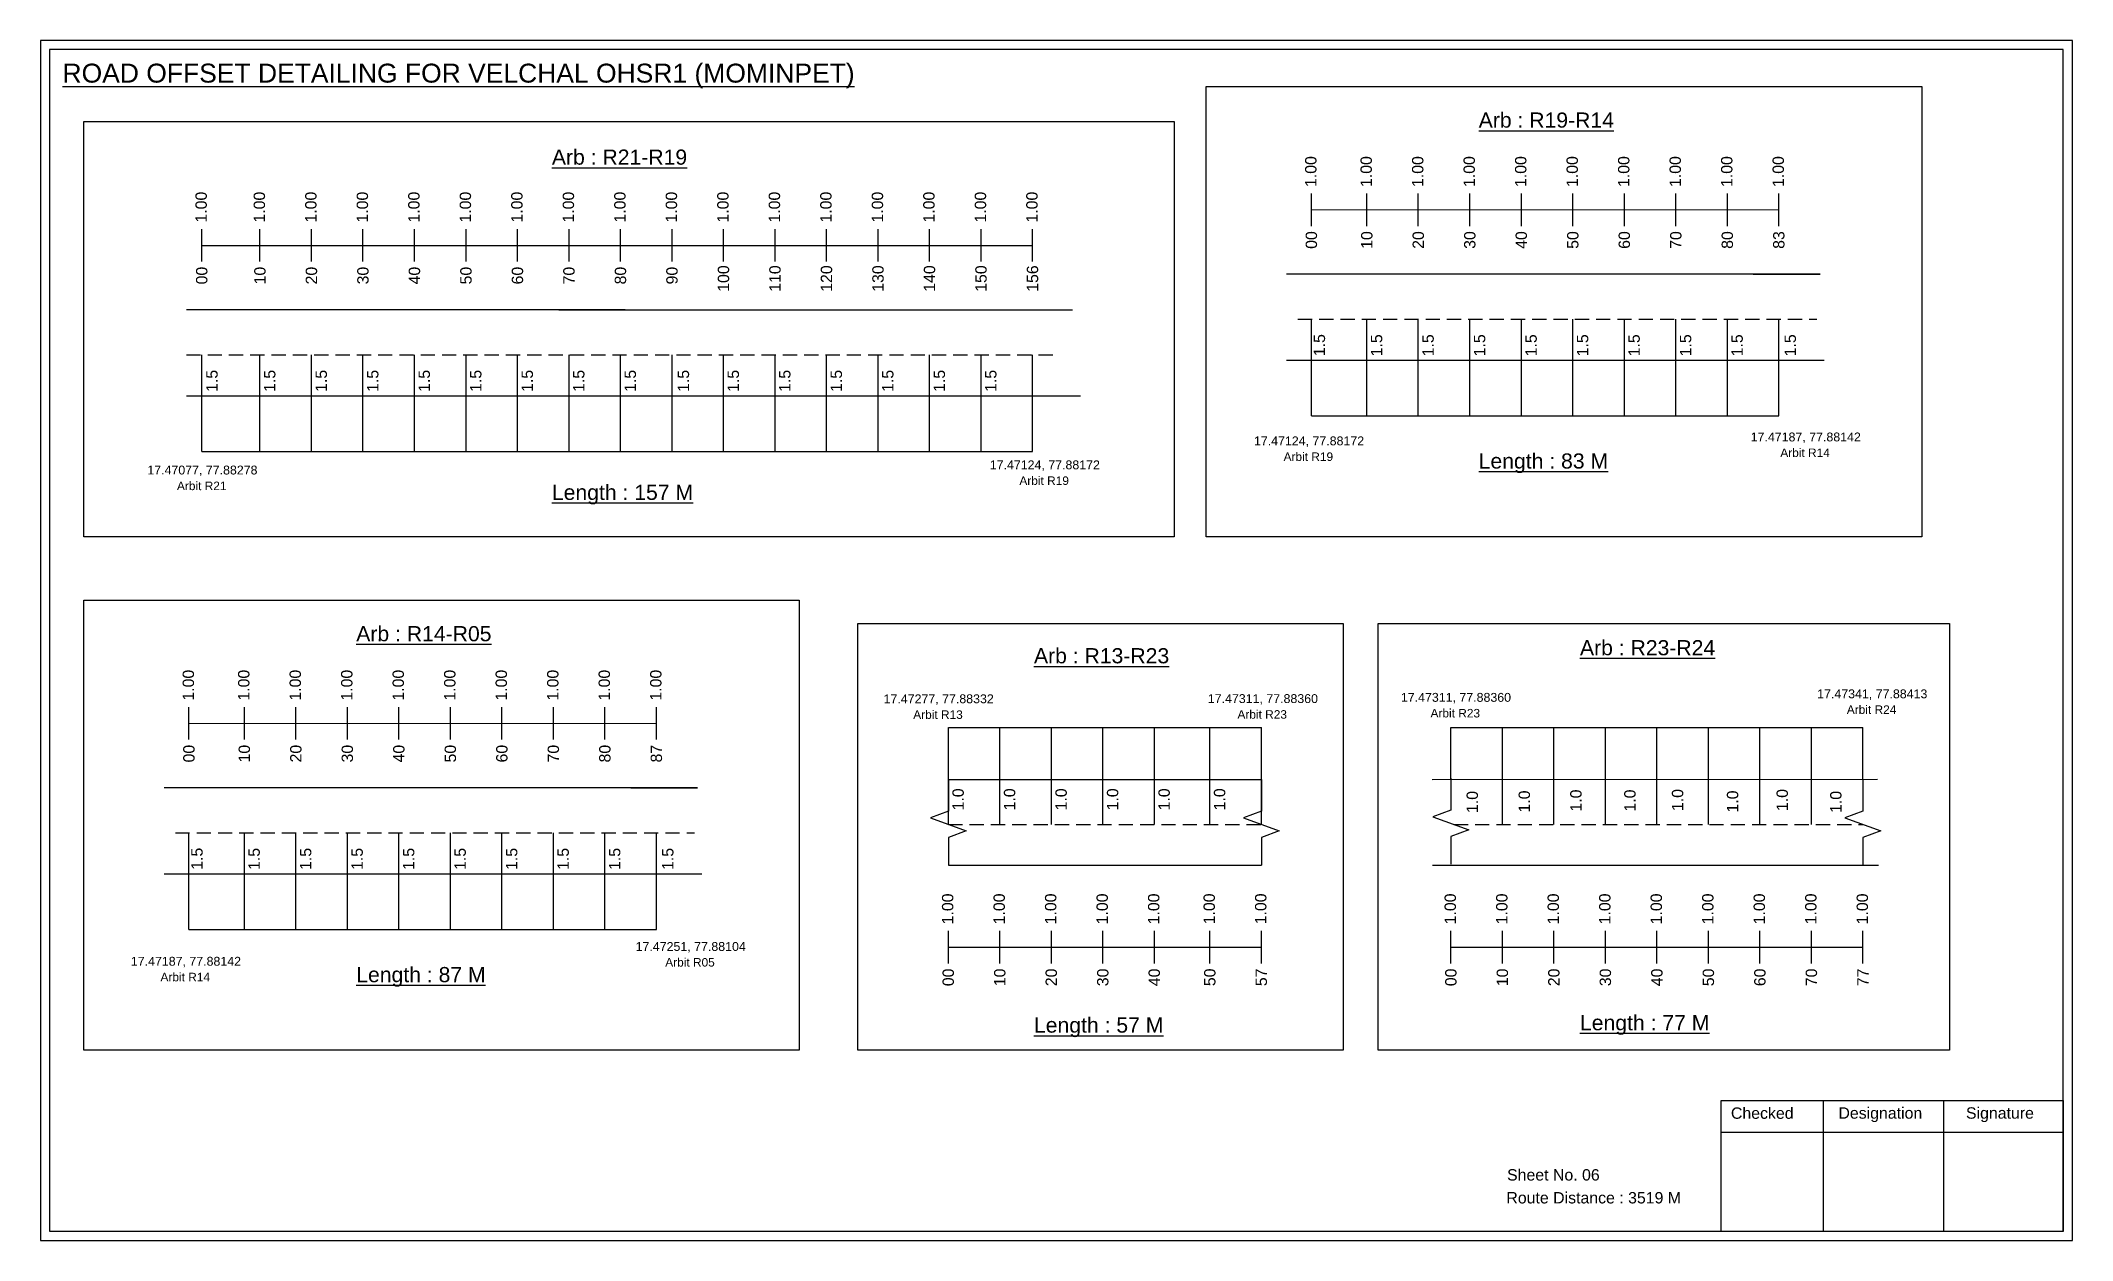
# Model space of a CAD drawing. Header units: inches. Extents: x 740 to 9019, y 644 to 1868.
# Drawn here: x 7796 to 8333, y 1466 to 1783 of the extents above; entities that cross this region are included whole.
import ezdxf

# ---------------------------------------------------------------- set-up
doc = ezdxf.new("R2010")
doc.units = ezdxf.units.IN
doc.header["$MEASUREMENT"] = 0
doc.linetypes.add('DASHED2', pattern=[0.375, 0.25, -0.125])
doc.layers.add('PDF_Geometry', color=7, linetype='Continuous')
doc.layers.add('PDF_Text', color=5, linetype='Continuous')
doc.styles.add('PDF Arial', font='arial.ttf')
doc.styles.get("Standard").update_dxf_attribs({"font": 'arial.ttf'})

msp = doc.modelspace()

# ---------------------------------------------------------------- texts
at = {"color": 242, "true_color": 0xcd2027}
for s, height, p in [('%%UROAD OFFSET DETAILING FOR VELCHAL OHSR1 (MOMINPET)', 5, (7802.12, 1771.46)), ('%%UArb : R19-R14', 4, (8176.06, 1759.57)), ('%%UArb : R21-R19', 4, (7931.34, 1749.79)), ('%%ULength : 83 M', 4, (8176.06, 1669.57)), ('%%ULength : 157 M', 4, (7931.34, 1661.29)), ('%%UArb : R14-R05', 4, (7879.68, 1623.98)), ('%%UArb : R13-R23', 4, (8058.63, 1618.16)), ('%%UArb : R23-R24', 4, (8202.8, 1620.28)), ('%%ULength : 87 M', 4, (7879.68, 1533.98)), ('%%ULength : 57 M', 4, (8058.63, 1520.66)), ('%%ULength : 77 M', 4, (8202.8, 1521.28))]:
    msp.add_text(s, height=height, dxfattribs=at).set_placement(p)
at = {"color": 217, "true_color": 0x93278f}
for s, p in [('1.00', (8133.22, 1743.89)), ('1.00', (8147.85, 1743.89)), ('1.00', (8161.45, 1743.89)), ('1.00', (8175.05, 1743.89)), ('1.00', (8188.65, 1743.89)), ('1.00', (8202.25, 1743.89)), ('1.00', (8215.85, 1743.89)), ('1.00', (8229.45, 1743.89)), ('1.00', (8243.05, 1743.89)), ('1.00', (8256.65, 1743.89)), ('1.00', (7840.22, 1734.5)), ('1.00', (7855.59, 1734.5)), ('1.00', (7869.19, 1734.5)), ('1.00', (7882.79, 1734.5)), ('1.00', (7896.39, 1734.5)), ('1.00', (7909.99, 1734.5)), ('1.00', (7923.59, 1734.5)), ('1.00', (7937.19, 1734.5)), ('1.00', (7950.79, 1734.5)), ('1.00', (7964.39, 1734.5)), ('1.00', (7977.99, 1734.5)), ('1.00', (7991.59, 1734.5)), ('1.00', (8005.19, 1734.5)), ('1.00', (8018.79, 1734.5)), ('1.00', (8032.39, 1734.5)), ('1.00', (8045.99, 1734.5)), ('1.00', (8059.59, 1734.5)), ('00', (8133.37, 1727.57)), ('10', (8148, 1727.57)), ('20', (8161.6, 1727.57)), ('30', (8175.2, 1727.57)), ('40', (8188.8, 1727.57)), ('50', (8202.4, 1727.57)), ('60', (8216, 1727.57)), ('70', (8229.6, 1727.57)), ('80', (8243.2, 1727.57)), ('83', (8256.8, 1727.57)), ('00', (7840.37, 1718.18)), ('10', (7855.74, 1718.18)), ('20', (7869.34, 1718.18)), ('30', (7882.94, 1718.18)), ('40', (7896.54, 1718.18)), ('50', (7910.14, 1718.18)), ('60', (7923.74, 1718.18)), ('70', (7937.34, 1718.18)), ('80', (7950.94, 1718.18)), ('90', (7964.54, 1718.18)), ('100', (7978.14, 1716.23)), ('110', (7991.74, 1716.23)), ('120', (8005.34, 1716.23)), ('130', (8018.94, 1716.23)), ('140', (8032.54, 1716.23)), ('150', (8046.14, 1716.23)), ('156', (8059.74, 1716.23)), ('1.00', (7836.84, 1608.3)), ('1.00', (7851.47, 1608.3)), ('1.00', (7865.07, 1608.3)), ('1.00', (7878.67, 1608.3)), ('1.00', (7892.27, 1608.3)), ('1.00', (7905.87, 1608.3)), ('1.00', (7919.47, 1608.3)), ('1.00', (7933.07, 1608.3)), ('1.00', (7946.67, 1608.3)), ('1.00', (7960.27, 1608.3)), ('00', (7836.99, 1591.98)), ('10', (7851.62, 1591.98)), ('20', (7865.22, 1591.98)), ('30', (7878.82, 1591.98)), ('40', (7892.42, 1591.98)), ('50', (7906.02, 1591.98)), ('60', (7919.62, 1591.98)), ('70', (7933.22, 1591.98)), ('80', (7946.82, 1591.98)), ('87', (7960.42, 1591.98)), ('1.00', (8037.34, 1549.24)), ('1.00', (8050.94, 1549.24)), ('1.00', (8064.54, 1549.24)), ('1.00', (8078.14, 1549.24)), ('1.00', (8091.74, 1549.24)), ('1.00', (8106.4, 1549.25)), ('1.00', (8120, 1549.25)), ('1.00', (8170.05, 1549.24)), ('1.00', (8183.65, 1549.24)), ('1.00', (8197.25, 1549.24)), ('1.00', (8210.85, 1549.24)), ('1.00', (8224.45, 1549.24)), ('1.00', (8238.05, 1549.24)), ('1.00', (8251.65, 1549.24)), ('1.00', (8265.25, 1549.24)), ('1.00', (8278.85, 1549.24)), ('00', (8037.49, 1532.92)), ('10', (8051.09, 1532.92)), ('20', (8064.69, 1532.92)), ('30', (8078.29, 1532.92)), ('40', (8091.89, 1532.92)), ('50', (8106.55, 1532.93)), ('57', (8120.15, 1532.93)), ('00', (8170.2, 1532.92)), ('10', (8183.8, 1532.92)), ('20', (8197.4, 1532.92)), ('30', (8211, 1532.92)), ('40', (8224.6, 1532.92)), ('50', (8238.2, 1532.92)), ('60', (8251.8, 1532.92)), ('70', (8265.4, 1532.92)), ('77', (8279, 1532.92))]:
    msp.add_text(s, height=3, rotation=90, dxfattribs=at).set_placement(p)
for s, p in [('1.5', (8135.49, 1699.24)), ('1.5', (8150.59, 1699.19)), ('1.5', (8164.19, 1699.19)), ('1.5', (8177.79, 1699.19)), ('1.5', (8191.39, 1699.19)), ('1.5', (8204.99, 1699.19)), ('1.5', (8218.59, 1699.19)), ('1.5', (8232.19, 1699.19)), ('1.5', (8245.79, 1699.19)), ('1.5', (8259.82, 1699.19)), ('1.5', (7843.07, 1689.8)), ('1.5', (7858.33, 1689.8)), ('1.5', (7871.93, 1689.8)), ('1.5', (7885.53, 1689.8)), ('1.5', (7899.13, 1689.8)), ('1.5', (7912.73, 1689.8)), ('1.5', (7926.33, 1689.8)), ('1.5', (7939.93, 1689.8)), ('1.5', (7953.53, 1689.8)), ('1.5', (7967.56, 1689.8)), ('1.5', (7980.73, 1689.8)), ('1.5', (7994.33, 1689.8)), ('1.5', (8007.93, 1689.8)), ('1.5', (8021.53, 1689.8)), ('1.5', (8035.13, 1689.8)), ('1.5', (8048.73, 1689.8)), ('1.0', (8040.09, 1579.32)), ('1.0', (8053.69, 1579.32)), ('1.0', (8067.29, 1579.32)), ('1.0', (8080.89, 1579.32)), ('1.0', (8094.49, 1579.32)), ('1.0', (8109.14, 1579.33)), ('1.0', (8175.86, 1578.63)), ('1.0', (8189.6, 1578.76)), ('1.0', (8203.22, 1579.02)), ('1.0', (8217.48, 1579.02)), ('1.0', (8230.07, 1579.15)), ('1.0', (8244.59, 1578.76)), ('1.0', (8257.7, 1579.15)), ('1.0', (8271.86, 1578.65)), ('1.5', (7839.11, 1563.65)), ('1.5', (7854.21, 1563.6)), ('1.5', (7867.81, 1563.6)), ('1.5', (7881.41, 1563.6)), ('1.5', (7895.01, 1563.6)), ('1.5', (7908.61, 1563.6)), ('1.5', (7922.21, 1563.6)), ('1.5', (7935.81, 1563.6)), ('1.5', (7949.41, 1563.6)), ('1.5', (7963.44, 1563.6))]:
    msp.add_text(s, height=3, rotation=90).set_placement(p)
at = {"color": 5}
for s, height, p in [('17.47124, 77.88172', 2.34, (8116.72, 1675.71)), ('Arbit R19', 2.246, (8124.54, 1671.58)), ('17.47187, 77.88142', 2.34, (8247.88, 1676.74)), ('Arbit R14', 2.246, (8255.7, 1672.62)), ('17.47077, 77.88278', 2.34, (7824.52, 1668.01)), ('17.47124, 77.88172', 2.34, (8046.96, 1669.38)), ('Arbit R21', 2.246, (7832.34, 1663.88)), ('Arbit R19', 2.246, (8054.78, 1665.25)), ('17.47277, 77.88332', 2.34, (8018.93, 1607.62)), ('17.47311, 77.88360', 2.34, (8104.54, 1607.67)), ('17.47311, 77.88360', 2.34, (8155.52, 1608)), ('17.47341, 77.88413', 2.34, (8265.44, 1608.93)), ('Arbit R13', 2.246, (8026.75, 1603.49)), ('Arbit R23', 2.246, (8112.36, 1603.54)), ('Arbit R23', 2.246, (8163.34, 1603.87)), ('Arbit R24', 2.246, (8273.26, 1604.81)), ('17.47187, 77.88142', 2.34, (7820.17, 1538.33)), ('17.47251, 77.88104', 2.34, (7953.45, 1542.23)), ('Arbit R05', 2.246, (7961.27, 1538.1)), ('Arbit R14', 2.246, (7827.99, 1534.21))]:
    msp.add_text(s, height=height, dxfattribs=at).set_placement(p)
for s, p in [('Sheet No. 06', (8183.55, 1481.62)), ('Route Distance : 3519 M', (8183.37, 1475.57))]:
    msp.add_text(s, height=3).set_placement(p)
at = {"layer": 'PDF_Text', "color": 7, "attachment_point": 7, "style": 'PDF Arial'}
for s, insert, char_height in [('Checked', (8242.66, 1497.87), 3.001), ('Designation', (8271.04, 1497.04), 3.0006), ('Signature', (8304.72, 1497.04), 3.001)]:
    msp.add_mtext(s, dxfattribs=dict(at, insert=insert, char_height=char_height))

# ---------------------------------------------------------------- linework, layer by layer
at = {"color": 217, "true_color": 0x93278f}
for p, q in [((8131.89, 1733.6), (8131.89, 1742.16)), ((8146.52, 1733.6), (8146.52, 1742.16)), ((8160.12, 1733.6), (8160.12, 1742.16)), ((8173.72, 1733.6), (8173.72, 1742.16)), ((8187.32, 1733.6), (8187.32, 1742.16)), ((8200.92, 1733.6), (8200.92, 1742.16)), ((8214.52, 1733.6), (8214.52, 1742.16)), ((8228.12, 1733.6), (8228.12, 1742.16)), ((8241.72, 1733.6), (8241.72, 1742.16)), ((8255.32, 1733.6), (8255.32, 1742.16)), ((8131.89, 1737.88), (8255.32, 1737.95)), ((7838.89, 1724.21), (7838.89, 1732.77)), ((7838.89, 1728.48), (8058.26, 1728.48)), ((7854.26, 1724.21), (7854.26, 1732.77)), ((7867.86, 1724.21), (7867.86, 1732.77)), ((7881.46, 1724.21), (7881.46, 1732.77)), ((7895.06, 1724.21), (7895.06, 1732.77)), ((7908.66, 1724.21), (7908.66, 1732.77)), ((7922.26, 1724.21), (7922.26, 1732.77)), ((7935.86, 1724.21), (7935.86, 1732.77)), ((7949.46, 1724.21), (7949.46, 1732.77)), ((7963.06, 1724.21), (7963.06, 1732.77)), ((7976.66, 1724.21), (7976.66, 1732.77)), ((7990.26, 1724.21), (7990.26, 1732.77)), ((8003.86, 1724.21), (8003.86, 1732.77)), ((8017.46, 1724.21), (8017.46, 1732.77)), ((8031.06, 1724.21), (8031.06, 1732.77)), ((8044.66, 1724.21), (8044.66, 1732.77)), ((8058.26, 1724.21), (8058.26, 1732.77)), ((7835.51, 1598.01), (7835.51, 1606.56)), ((7850.14, 1598.01), (7850.14, 1606.56)), ((7863.74, 1598.01), (7863.74, 1606.56)), ((7877.34, 1598.01), (7877.34, 1606.56)), ((7890.94, 1598.01), (7890.94, 1606.56)), ((7904.54, 1598.01), (7904.54, 1606.56)), ((7918.14, 1598.01), (7918.14, 1606.56)), ((7931.74, 1598.01), (7931.74, 1606.56)), ((7945.34, 1598.01), (7945.34, 1606.56)), ((7958.94, 1598.01), (7958.94, 1606.56)), ((7835.51, 1602.28), (7958.94, 1602.36)), ((8036.02, 1538.95), (8036.02, 1547.51)), ((8049.62, 1538.95), (8049.62, 1547.51)), ((8063.22, 1538.95), (8063.22, 1547.51)), ((8076.82, 1538.95), (8076.82, 1547.51)), ((8090.42, 1538.95), (8090.42, 1547.51)), ((8105.07, 1538.95), (8105.07, 1547.51)), ((8118.67, 1538.95), (8118.67, 1547.51)), ((8168.72, 1538.95), (8168.72, 1547.51)), ((8182.32, 1538.95), (8182.32, 1547.51)), ((8195.92, 1538.95), (8195.92, 1547.51)), ((8209.52, 1538.95), (8209.52, 1547.51)), ((8223.12, 1538.95), (8223.12, 1547.51)), ((8236.72, 1538.95), (8236.72, 1547.51)), ((8250.32, 1538.95), (8250.32, 1547.51)), ((8263.92, 1538.95), (8263.92, 1547.51)), ((8277.52, 1538.95), (8277.52, 1547.51)), ((8036.02, 1543.22), (8118.67, 1543.23)), ((8168.72, 1543.22), (8277.52, 1543.22))]:
    msp.add_line(p, q, dxfattribs=at)
for p, q in [((8266.2, 1720.88), (8125.34, 1720.88)), ((8248.57, 1720.88), (8266.2, 1720.88)), ((7950.66, 1711.49), (7834.83, 1711.49)), ((7933.19, 1711.49), (8068.82, 1711.49)), ((8131.89, 1683.46), (8131.89, 1708.99)), ((8146.52, 1683.46), (8146.52, 1708.99)), ((8160.12, 1683.46), (8160.12, 1708.99)), ((8173.72, 1683.46), (8173.72, 1708.99)), ((8187.32, 1683.46), (8187.32, 1708.99)), ((8200.92, 1683.46), (8200.92, 1708.99)), ((8214.52, 1683.46), (8214.52, 1708.99)), ((8228.12, 1683.46), (8228.12, 1708.99)), ((8241.72, 1683.46), (8241.72, 1708.99)), ((8255.32, 1683.46), (8255.32, 1708.99)), ((7838.89, 1674.07), (7838.89, 1699.6)), ((7854.26, 1674.07), (7854.26, 1699.6)), ((7867.86, 1674.07), (7867.86, 1699.6)), ((7881.46, 1674.07), (7881.46, 1699.6)), ((7895.06, 1674.07), (7895.06, 1699.6)), ((7908.66, 1674.07), (7908.66, 1699.6)), ((7922.26, 1674.07), (7922.26, 1699.6)), ((7935.86, 1674.07), (7935.86, 1699.6)), ((7949.46, 1674.07), (7949.46, 1699.6)), ((7963.06, 1674.07), (7963.06, 1699.6)), ((7976.66, 1674.07), (7976.66, 1699.6)), ((7990.26, 1674.07), (7990.26, 1699.6)), ((8003.86, 1674.07), (8003.86, 1699.6)), ((8017.46, 1674.07), (8017.46, 1699.6)), ((8031.06, 1674.07), (8031.06, 1699.6)), ((8044.66, 1674.07), (8044.66, 1699.6)), ((8058.26, 1674.07), (8058.26, 1699.6)), ((8125.34, 1698.19), (8157.45, 1698.19)), ((8157.45, 1698.19), (8267.32, 1698.19)), ((7834.83, 1688.8), (8070.92, 1688.8)), ((8036.02, 1575.65), (8036.02, 1601.18)), ((8049.62, 1575.65), (8049.62, 1601.18)), ((8063.22, 1575.65), (8063.22, 1601.18)), ((8076.82, 1575.65), (8076.82, 1601.18)), ((8090.42, 1575.65), (8090.42, 1601.18)), ((8105.07, 1575.65), (8105.07, 1601.19)), ((8118.67, 1575.65), (8118.67, 1601.19)), ((8168.72, 1587.54), (8168.72, 1601.18)), ((8182.32, 1575.65), (8182.32, 1601.18)), ((8195.92, 1575.65), (8195.92, 1601.18)), ((8209.52, 1575.65), (8209.52, 1601.18)), ((8223.12, 1575.65), (8223.12, 1601.18)), ((8236.72, 1575.65), (8236.72, 1601.18)), ((8250.32, 1575.65), (8250.32, 1601.18)), ((8263.92, 1575.65), (8263.92, 1601.18)), ((8277.52, 1587.53), (8277.52, 1601.18)), ((7969.82, 1585.28), (7828.96, 1585.28)), ((7952.19, 1585.28), (7969.82, 1585.28)), ((8036.02, 1587.53), (8118.67, 1587.53)), ((8163.73, 1587.53), (8281.34, 1587.59)), ((7835.51, 1547.86), (7835.51, 1573.4)), ((7850.14, 1547.86), (7850.14, 1573.4)), ((7863.74, 1547.86), (7863.74, 1573.4)), ((7877.34, 1547.86), (7877.34, 1573.4)), ((7890.94, 1547.86), (7890.94, 1573.4)), ((7904.54, 1547.86), (7904.54, 1573.4)), ((7918.14, 1547.86), (7918.14, 1573.4)), ((7931.74, 1547.86), (7931.74, 1573.4)), ((7945.34, 1547.86), (7945.34, 1573.4)), ((7958.94, 1547.86), (7958.94, 1573.4)), ((7828.96, 1562.6), (7861.07, 1562.6)), ((7861.07, 1562.6), (7970.94, 1562.6)), ((8036.02, 1564.85), (8118.67, 1564.85)), ((8163.87, 1564.85), (8281.65, 1564.85))]:
    msp.add_line(p, q)
at = {"linetype": 'DASHED2', "ltscale": 15}
for p, q in [((8128.31, 1708.99), (8265.35, 1708.99)), ((7834.83, 1699.6), (8065.25, 1699.6)), ((7831.93, 1573.4), (7968.97, 1573.4)), ((8036.02, 1575.65), (8118.67, 1575.65)), ((8169.49, 1575.65), (8277.52, 1575.65))]:
    msp.add_line(p, q, dxfattribs=at)
at = {"color": 5}
for p, q in [((8131.89, 1683.46), (8255.32, 1683.46)), ((7838.89, 1674.07), (8058.26, 1674.07)), ((8036.02, 1601.18), (8118.67, 1601.18)), ((8168.72, 1601.18), (8277.52, 1601.18)), ((7835.51, 1547.86), (7958.94, 1547.86))]:
    msp.add_line(p, q, dxfattribs=at)
for points in [[(8104.12, 1770.4), (8293.04, 1770.4), (8293.04, 1651.58), (8104.12, 1651.58)], [(7807.74, 1761.21), (8095.67, 1761.21), (8095.67, 1651.58), (7807.74, 1651.58)], [(7807.74, 1634.81), (7996.66, 1634.81), (7996.66, 1515.99), (7807.74, 1515.99)], [(8012.15, 1628.67), (8140.25, 1628.67), (8140.25, 1515.99), (8012.15, 1515.99)], [(8149.5, 1628.67), (8300.35, 1628.67), (8300.35, 1515.99), (8149.5, 1515.99)]]:
    msp.add_lwpolyline(points, close=True)
at = {"linetype": 'Continuous'}
for points in [[(8036.02, 1587.53), (8036.02, 1579.1), (8031.27, 1577.38), (8040.76, 1573.92), (8036.02, 1572.2), (8036.02, 1564.85)], [(8118.67, 1587.53), (8118.67, 1579.1), (8113.93, 1577.38), (8123.41, 1573.92), (8118.67, 1572.2), (8118.67, 1564.85)], [(8168.71, 1587.82), (8168.71, 1579.39), (8163.96, 1577.66), (8173.45, 1574.21), (8168.71, 1572.48), (8168.71, 1565.13)], [(8277.52, 1587.53), (8277.52, 1579.1), (8272.78, 1577.38), (8282.27, 1573.92), (8277.52, 1572.2), (8277.52, 1564.85)]]:
    msp.add_lwpolyline(points, dxfattribs=at)
at = {"layer": 'PDF_Geometry'}
for points in [[(7796.34, 1782.54), (7796.34, 1465.83), (8332.82, 1465.83), (8332.82, 1782.54)], [(7798.67, 1780.21), (7798.67, 1468.24), (8330.4, 1468.24), (8330.4, 1780.21)]]:
    msp.add_lwpolyline(points, close=True, dxfattribs=at)
at = {"layer": 'PDF_Geometry', "color": 242, "true_color": 0xcc1f26}
msp.add_lwpolyline([(8330.4, 1468.15), (8240.05, 1468.15), (8240.05, 1502.76), (8330.4, 1502.76)], close=True, dxfattribs=at)
for points in [[(8267.04, 1502.76), (8267.04, 1468.15)], [(8298.76, 1502.76), (8298.76, 1468.15)], [(8240.05, 1494.39), (8330.4, 1494.39)]]:
    msp.add_lwpolyline(points, dxfattribs=at)

msp.set_redraw_order([(e.dxf.handle, doc.entitydb.next_handle()) for e in msp.query("TEXT MTEXT ATTDEF DIMENSION ARC_DIMENSION")])  # texts and dimensions are drawn at this point

doc.saveas('drawing.dxf')
